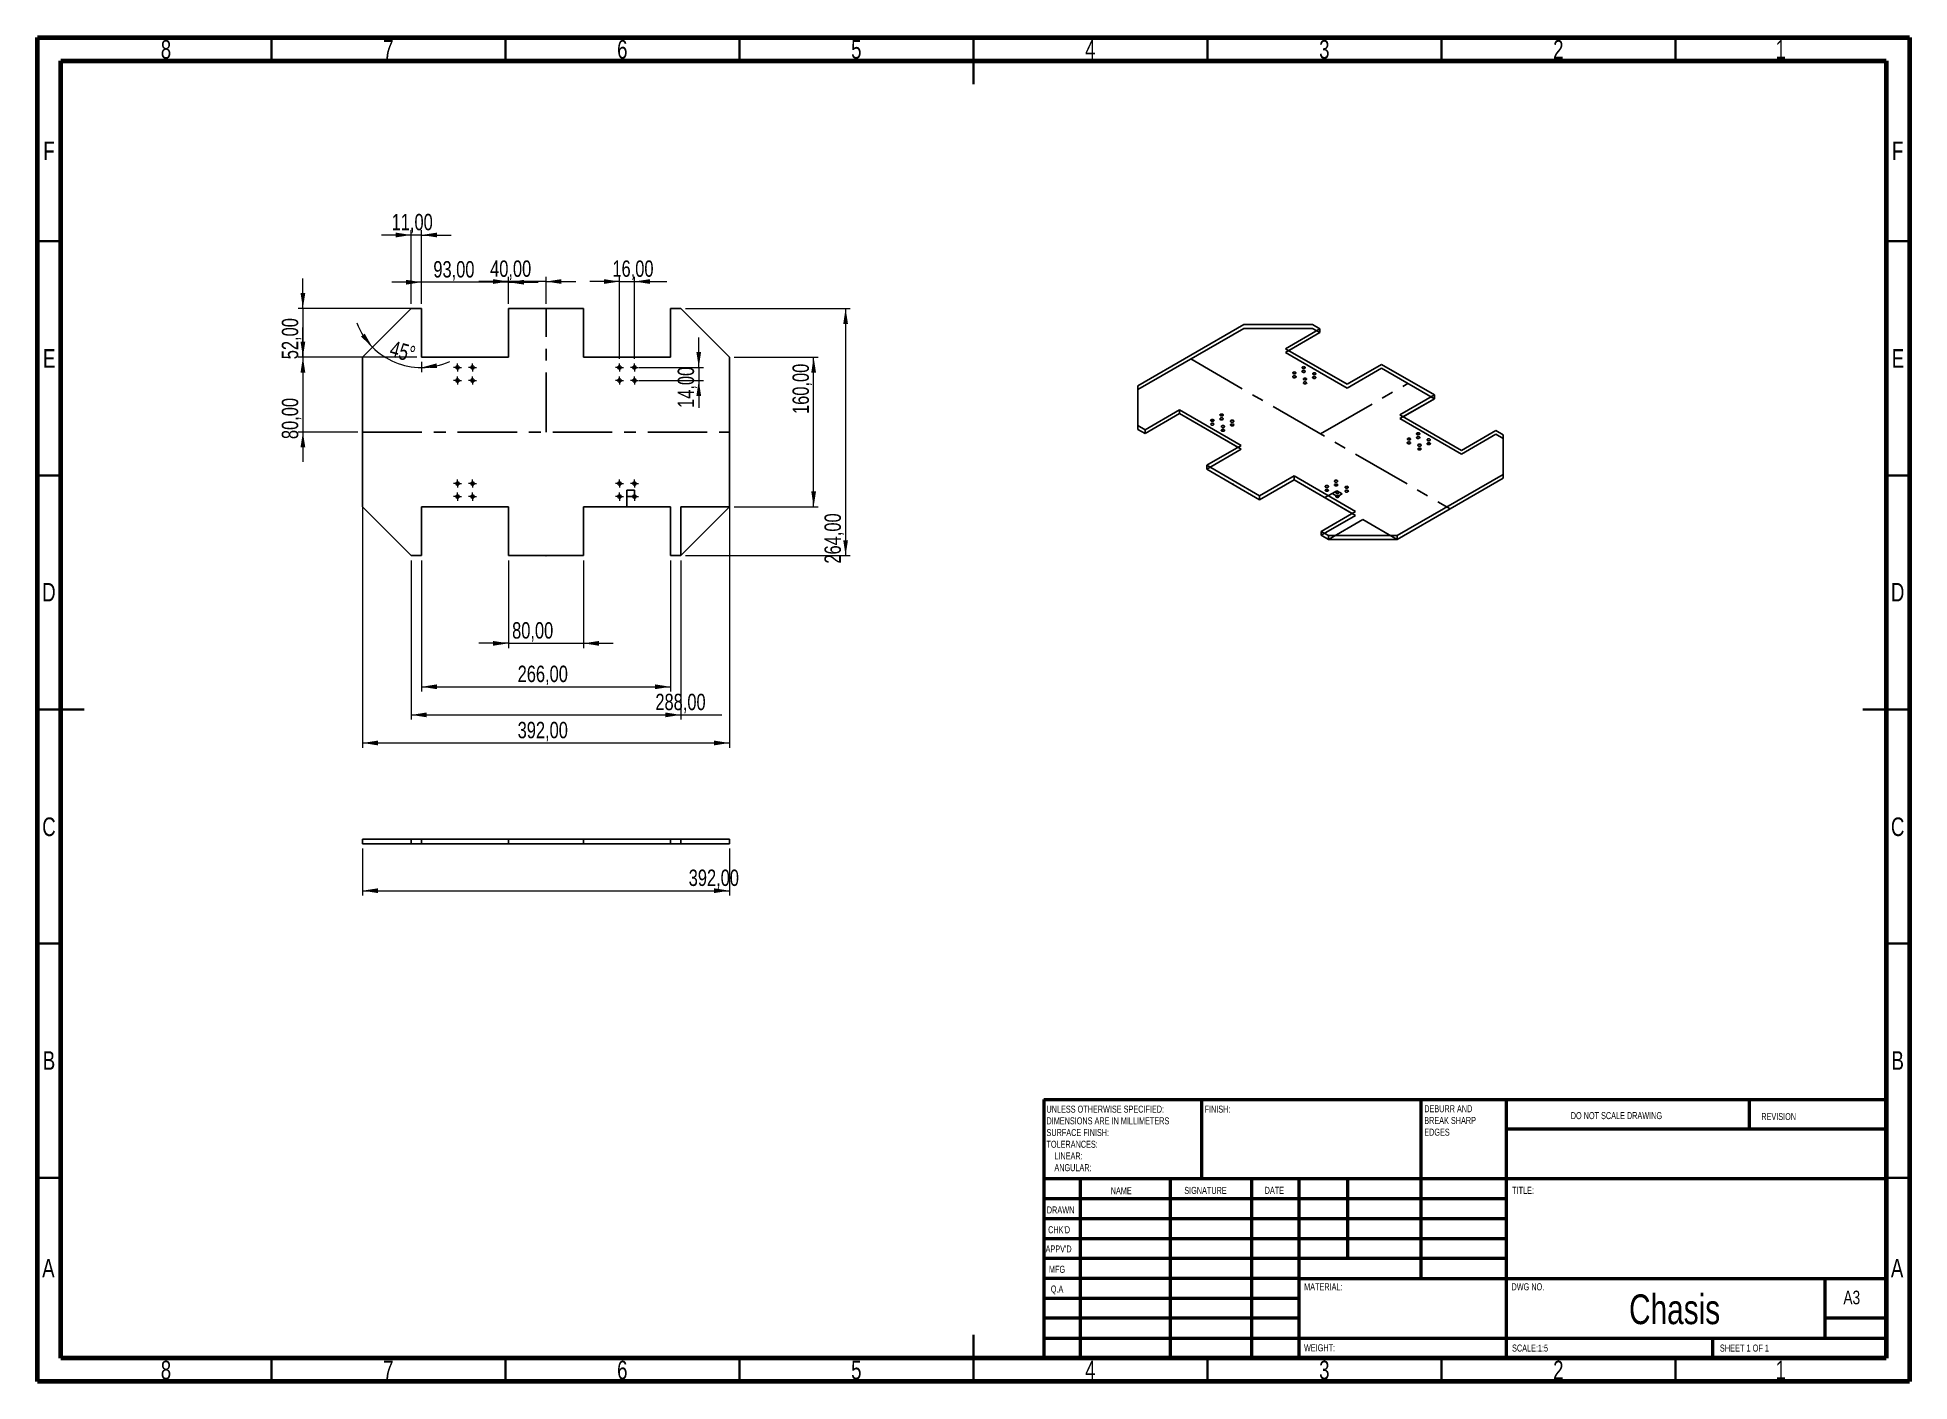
# Model space of a CAD drawing. Header units: millimetres. Extents: x 15 to 415, y 5 to 292.
import ezdxf

# ---------------------------------------------------------------- set-up
doc = ezdxf.new("R2010")
doc.units = ezdxf.units.MM
doc.header["$PDSIZE"] = -1
doc.linetypes.add('CENTERX2', pattern=[20.32, 12.7, -2.54, 2.54, -2.54])
doc.styles.add('SLDTEXTSTYLE0', font='TXT', dxfattribs={"width": 0.75})
doc.styles.add('SLDTEXTSTYLE1', font='TXT', dxfattribs={"width": 0.686449})
doc.styles.add('SLDTEXTSTYLE2', font='TXT', dxfattribs={"width": 0.6875})
doc.dimstyles.new('SLDDIMSTYLE0', dxfattribs={"dimtxt": 3.5, "dimasz": 3.302, "dimexe": 0, "dimexo": 0.0625, "dimgap": 0.875, "dimtad": 1, "dimlfac": 5, "dimrnd": 1e-09, "dimzin": 12, "dimdsep": 46, "dimtxsty": 'SLDTEXTSTYLE0', "dimsah": 1, "dimcen": 0.09, "dimadec": 0, "dimazin": 3, "dimtfac": 1, "dimtofl": 0, "dimtmove": 0, "dimatfit": 3, "dimfxl": 1, "dimfrac": 2, "dimtolj": 1, "dimtzin": 12, "dimarcsym": 0})
doc.dimstyles.new('SLDDIMSTYLE1', dxfattribs={"dimtxt": 3.5, "dimasz": 3.302, "dimexe": 0, "dimexo": 0.0625, "dimgap": 0.875, "dimtad": 1, "dimlfac": 5, "dimrnd": 1e-09, "dimzin": 12, "dimdsep": 46, "dimtxsty": 'SLDTEXTSTYLE0', "dimsah": 1, "dimcen": 0.09, "dimadec": 0, "dimazin": 3, "dimtfac": 1, "dimtmove": 0, "dimatfit": 0, "dimfxl": 1, "dimfrac": 2, "dimtolj": 1, "dimtzin": 12, "dimarcsym": 0})
doc.dimstyles.new('SLDDIMSTYLE2', dxfattribs={"dimtxt": 3.5, "dimasz": 3.302, "dimexe": 0, "dimexo": 0.0625, "dimgap": 0.875, "dimtad": 1, "dimdec": 4, "dimlfac": 5, "dimzin": 12, "dimdsep": 46, "dimtxsty": 'SLDTEXTSTYLE0', "dimsah": 1, "dimcen": 0.09, "dimazin": 3, "dimtfac": 1, "dimtofl": 0, "dimtmove": 0, "dimatfit": 3, "dimfxl": 1, "dimfrac": 2, "dimtolj": 1, "dimtzin": 12, "dimarcsym": 0})

msp = doc.modelspace()

# ---------------------------------------------------------------- texts
at = {"color": 7, "linetype": 'Continuous', "lineweight": 0}
for s, insert, char_height, attachment_point, style in [('8', (42.460037, 291.443905), 3.96875, 2, 'SLDTEXTSTYLE0'), ('7', (89.960037, 291.443905), 3.96875, 2, 'SLDTEXTSTYLE0'), ('6', (139.960037, 291.443905), 3.96875, 2, 'SLDTEXTSTYLE0'), ('5', (189.960037, 291.443905), 3.96875, 2, 'SLDTEXTSTYLE0'), ('4', (239.960037, 291.443905), 3.96875, 2, 'SLDTEXTSTYLE0'), ('3', (289.960037, 291.443905), 3.96875, 2, 'SLDTEXTSTYLE0'), ('2', (339.960037, 291.443905), 3.96875, 2, 'SLDTEXTSTYLE0'), ('1', (387.460037, 291.443905), 3.96875, 2, 'SLDTEXTSTYLE0'), ('F', (17.45774, 269.78056), 3.96875, 2, 'SLDTEXTSTYLE0'), ('F', (412.45774, 269.78056), 3.96875, 2, 'SLDTEXTSTYLE0'), ('E', (17.507809, 225.443905), 3.96875, 2, 'SLDTEXTSTYLE0'), ('E', (412.507809, 225.443905), 3.96875, 2, 'SLDTEXTSTYLE0'), ('D', (17.452687, 175.53056), 3.96875, 2, 'SLDTEXTSTYLE0'), ('D', (412.452687, 175.53056), 3.96875, 2, 'SLDTEXTSTYLE0'), ('C', (17.458659, 125.443905), 3.96875, 2, 'SLDTEXTSTYLE0'), ('C', (412.458659, 125.443905), 3.96875, 2, 'SLDTEXTSTYLE0'), ('B', (17.470602, 75.53056), 3.96875, 2, 'SLDTEXTSTYLE0'), ('B', (412.470602, 75.53056), 3.96875, 2, 'SLDTEXTSTYLE0'), ('FINISH:', (264.371292, 63.919272), 1.5, 1, 'SLDTEXTSTYLE0'), ('DO NOT SCALE DRAWING', (342.614641, 62.532994), 1.5, 1, 'SLDTEXTSTYLE0'), ('REVISION', (383.327582, 62.334909), 1.5, 1, 'SLDTEXTSTYLE0'), ('NAME', (244.322239, 46.501483), 1.5, 1, 'SLDTEXTSTYLE0'), ('SIGNATURE', (260.033588, 46.561756), 1.5, 1, 'SLDTEXTSTYLE0'), ('DATE', (277.214702, 46.576179), 1.5, 1, 'SLDTEXTSTYLE0'), ('TITLE:', (330.090161, 46.576179), 1.5, 1, 'SLDTEXTSTYLE0'), ('DRAWN', (230.643363, 42.384781), 1.5, 1, 'SLDTEXTSTYLE1'), ("CHK'D", (230.939222, 38.161853), 1.5, 1, 'SLDTEXTSTYLE0'), ("APPV'D", (230.401722, 34.065867), 1.5, 1, 'SLDTEXTSTYLE0'), ('A', (17.339688, 31.193905), 3.96875, 2, 'SLDTEXTSTYLE0'), ('MFG', (231.124011, 29.715784), 1.5, 1, 'SLDTEXTSTYLE0'), ('A', (412.339688, 31.193905), 3.96875, 2, 'SLDTEXTSTYLE0'), ('Q.A', (231.509037, 25.504662), 1.5, 1, 'SLDTEXTSTYLE0'), ('MATERIAL:', (285.645862, 25.986056), 1.5, 1, 'SLDTEXTSTYLE0'), ('DWG NO.', (329.953002, 25.986056), 1.5, 1, 'SLDTEXTSTYLE0'), ('A3', (400.871156, 24.406389), 2.9104167, 1, 'SLDTEXTSTYLE0'), ('Chasis', (364.797545, 23.606911), 6.35, 2, 'SLDTEXTSTYLE0'), ('WEIGHT:', (285.617811, 12.949312), 1.4986, 1, 'SLDTEXTSTYLE0'), ('SCALE:1:5', (330.073966, 12.900087), 1.5, 1, 'SLDTEXTSTYLE0'), ('SHEET 1 OF 1', (374.478294, 12.900087), 1.5, 1, 'SLDTEXTSTYLE2'), ('8', (42.460037, 9.443905), 3.96875, 2, 'SLDTEXTSTYLE0'), ('7', (89.960037, 9.443905), 3.96875, 2, 'SLDTEXTSTYLE0'), ('6', (139.960037, 9.443905), 3.96875, 2, 'SLDTEXTSTYLE0'), ('5', (189.960037, 9.443905), 3.96875, 2, 'SLDTEXTSTYLE0'), ('4', (239.960037, 9.443905), 3.96875, 2, 'SLDTEXTSTYLE0'), ('3', (289.960037, 9.443905), 3.96875, 2, 'SLDTEXTSTYLE0'), ('2', (339.960037, 9.443905), 3.96875, 2, 'SLDTEXTSTYLE0'), ('1', (387.460037, 9.443905), 3.96875, 2, 'SLDTEXTSTYLE0')]:
    msp.add_mtext(s, dxfattribs=dict(at, insert=insert, char_height=char_height, attachment_point=attachment_point, style=style))

# ---------------------------------------------------------------- blocks, each defined once
blk = doc.blocks.new('SW_NOTE_0')
at = {"color": 0, "linetype": 'Continuous', "lineweight": 0, "char_height": 1.5, "attachment_point": 1, "style": 'SLDTEXTSTYLE0'}
for s, insert in [('UNLESS OTHERWISE SPECIFIED:', (0, 1.93)), ('SURFACE FINISH:', (0, -3.07)), ('DIMENSIONS ARE IN MILLIMETERS', (0, -0.57)), ('TOLERANCES:', (0, -5.57)), ('ANGULAR:', (1.69, -10.57)), ('LINEAR:', (1.69, -8.07))]:
    blk.add_mtext(s, dxfattribs=dict(at, insert=insert))
blk = doc.blocks.new('SW_NOTE_1')
at = {"color": 0, "linetype": 'Continuous', "lineweight": 0, "char_height": 1.5, "attachment_point": 1, "style": 'SLDTEXTSTYLE0'}
for s, insert in [('DEBURR AND', (0, 1.93)), ('BREAK SHARP', (0, -0.57)), ('EDGES', (0, -3.07))]:
    blk.add_mtext(s, dxfattribs=dict(at, insert=insert))
blk = doc.blocks.new('_D')
at = {"color": 7, "linetype": 'Continuous', "lineweight": 18}
for p, q in [((84.46, 118.81), (84.46, 108.81)), ((162.86, 118.81), (162.86, 108.81)), ((84.46, 109.81), (162.86, 109.81))]:
    blk.add_line(p, q, dxfattribs=at)
for points in [[(84.46, 109.81), (87.76, 109.3), (87.76, 110.32)], [(162.86, 109.81), (159.56, 110.32), (159.56, 109.3)]]:
    blk.add_solid(points, dxfattribs=at)
at = {"color": 7, "linetype": 'Continuous', "lineweight": 18, "insert": (154.15, 114.32), "char_height": 3.5, "attachment_point": 1, "style": 'SLDTEXTSTYLE0'}
blk.add_mtext('392,00', dxfattribs=at)
blk = doc.blocks.new('_D_1')
at = {"color": 7, "linetype": 'Continuous', "lineweight": 18}
for p, q in [((84.46, 206.75), (84.46, 140.35)), ((162.86, 206.75), (162.86, 140.35)), ((84.46, 141.35), (162.86, 141.35))]:
    blk.add_line(p, q, dxfattribs=at)
for points in [[(84.46, 141.35), (87.76, 140.84), (87.76, 141.86)], [(162.86, 141.35), (159.56, 141.86), (159.56, 140.84)]]:
    blk.add_solid(points, dxfattribs=at)
at = {"color": 7, "linetype": 'Continuous', "lineweight": 18, "insert": (117.6, 145.86), "char_height": 3.5, "attachment_point": 1, "style": 'SLDTEXTSTYLE0'}
blk.add_mtext('392,00', dxfattribs=at)
blk = doc.blocks.new('_D_2')
at = {"color": 7, "linetype": 'Continuous', "lineweight": 18}
for p, q in [((94.86, 180.35), (94.86, 146.35)), ((152.46, 180.35), (152.46, 146.35)), ((94.86, 147.35), (152.46, 147.35)), ((152.46, 147.35), (161.25, 147.35))]:
    blk.add_line(p, q, dxfattribs=at)
for points in [[(94.86, 147.35), (98.16, 146.84), (98.16, 147.86)], [(152.46, 147.35), (149.16, 147.86), (149.16, 146.84)]]:
    blk.add_solid(points, dxfattribs=at)
at = {"color": 7, "linetype": 'Continuous', "lineweight": 18, "insert": (147.03, 151.86), "char_height": 3.5, "attachment_point": 1, "style": 'SLDTEXTSTYLE0'}
blk.add_mtext('288,00', dxfattribs=at)
blk = doc.blocks.new('_D_3')
at = {"color": 7, "linetype": 'Continuous', "lineweight": 18}
for p, q in [((97.06, 180.35), (97.06, 152.35)), ((150.26, 180.35), (150.26, 152.35)), ((97.06, 153.35), (150.26, 153.35))]:
    blk.add_line(p, q, dxfattribs=at)
for points in [[(97.06, 153.35), (100.36, 152.84), (100.36, 153.86)], [(150.26, 153.35), (146.96, 153.86), (146.96, 152.84)]]:
    blk.add_solid(points, dxfattribs=at)
at = {"color": 7, "linetype": 'Continuous', "lineweight": 18, "insert": (117.6, 157.86), "char_height": 3.5, "attachment_point": 1, "style": 'SLDTEXTSTYLE0'}
blk.add_mtext('266,00', dxfattribs=at)
blk = doc.blocks.new('_D_4')
at = {"color": 7, "linetype": 'Continuous', "lineweight": 18}
for p, q in [((115.66, 180.35), (115.66, 161.63)), ((131.66, 180.35), (131.66, 161.63)), ((115.66, 162.63), (109.31, 162.63)), ((115.66, 162.63), (131.66, 162.63)), ((131.66, 162.63), (138.01, 162.63))]:
    blk.add_line(p, q, dxfattribs=at)
for points in [[(115.66, 162.63), (112.36, 163.13), (112.36, 162.12)], [(131.66, 162.63), (134.96, 162.12), (134.96, 163.13)]]:
    blk.add_solid(points, dxfattribs=at)
at = {"color": 7, "linetype": 'Continuous', "lineweight": 18, "insert": (116.42, 167.14), "char_height": 3.5, "attachment_point": 1, "style": 'SLDTEXTSTYLE0'}
blk.add_mtext('80,00', dxfattribs=at)
blk = doc.blocks.new('_D_5')
at = {"color": 7, "linetype": 'Continuous', "lineweight": 18}
for p, q in [((115.66, 235.15), (115.66, 240.88)), ((123.66, 235.15), (123.66, 240.88)), ((115.66, 239.88), (109.31, 239.88)), ((123.66, 239.88), (115.66, 239.88)), ((123.66, 239.88), (130.01, 239.88))]:
    blk.add_line(p, q, dxfattribs=at)
for points in [[(115.66, 239.88), (112.36, 240.39), (112.36, 239.38)], [(123.66, 239.88), (126.96, 239.38), (126.96, 240.39)]]:
    blk.add_solid(points, dxfattribs=at)
at = {"color": 7, "linetype": 'Continuous', "lineweight": 18, "insert": (111.72, 244.39), "char_height": 3.5, "attachment_point": 1, "style": 'SLDTEXTSTYLE0'}
blk.add_mtext('40,00', dxfattribs=at)
blk = doc.blocks.new('_D_6')
at = {"color": 7, "linetype": 'Continuous', "lineweight": 18}
for p, q in [((97.06, 235.15), (97.06, 240.74)), ((115.66, 235.15), (115.66, 240.74)), ((97.06, 239.74), (90.71, 239.74)), ((115.66, 239.74), (97.06, 239.74)), ((115.66, 239.74), (122.01, 239.74))]:
    blk.add_line(p, q, dxfattribs=at)
for points in [[(97.06, 239.74), (93.76, 240.25), (93.76, 239.23)], [(115.66, 239.74), (118.96, 239.23), (118.96, 240.25)]]:
    blk.add_solid(points, dxfattribs=at)
at = {"color": 7, "linetype": 'Continuous', "lineweight": 18, "insert": (99.59, 244.25), "char_height": 3.5, "attachment_point": 1, "style": 'SLDTEXTSTYLE0'}
blk.add_mtext('93,00', dxfattribs=at)
blk = doc.blocks.new('_D_7')
at = {"color": 7, "linetype": 'Continuous', "lineweight": 18}
for p, q in [((94.86, 249.82), (88.51, 249.82)), ((94.86, 235.15), (94.86, 250.82)), ((97.06, 249.82), (94.86, 249.82)), ((97.06, 235.15), (97.06, 250.82)), ((97.06, 249.82), (103.41, 249.82))]:
    blk.add_line(p, q, dxfattribs=at)
for points in [[(94.86, 249.82), (91.56, 250.33), (91.56, 249.31)], [(97.06, 249.82), (100.36, 249.31), (100.36, 250.33)]]:
    blk.add_solid(points, dxfattribs=at)
at = {"color": 7, "linetype": 'Continuous', "lineweight": 18, "insert": (90.68, 254.33), "char_height": 3.5, "attachment_point": 1, "style": 'SLDTEXTSTYLE0'}
blk.add_mtext('11,00', dxfattribs=at)
blk = doc.blocks.new('_D_8')
at = {"color": 7, "linetype": 'Continuous', "lineweight": 18}
blk.add_line((97.06, 222.75), (97.06, 220.53), dxfattribs=at)
for start, end in [(200.9245, 225), (225, 270), (270, 294.0755)]:
    blk.add_arc((97.06, 236.35), 14.82, start, end, dxfattribs=at)
for points in [[(86.58, 225.87), (84.91, 228.77), (84.12, 228.13)], [(97.06, 221.53), (100.4, 221.39), (100.29, 222.4)]]:
    blk.add_solid(points, dxfattribs=at)
at = {"color": 7, "linetype": 'Continuous', "lineweight": 18, "insert": (90.94, 227.34), "char_height": 3.5, "attachment_point": 1, "rotation": 344.6423, "style": 'SLDTEXTSTYLE0'}
blk.add_mtext('45°', dxfattribs=at)
blk = doc.blocks.new('_D_9')
at = {"color": 7, "linetype": 'Continuous', "lineweight": 18}
for p, q in [((71.72, 234.15), (71.72, 240.5)), ((96.06, 234.15), (70.72, 234.15)), ((71.72, 234.15), (71.72, 223.75)), ((96.06, 223.75), (70.72, 223.75)), ((71.72, 223.75), (71.72, 217.4))]:
    blk.add_line(p, q, dxfattribs=at)
for points in [[(71.72, 234.15), (72.23, 237.45), (71.21, 237.45)], [(71.72, 223.75), (71.21, 220.45), (72.23, 220.45)]]:
    blk.add_solid(points, dxfattribs=at)
at = {"color": 7, "linetype": 'Continuous', "lineweight": 18, "insert": (67.21, 223.29), "char_height": 3.5, "attachment_point": 1, "rotation": 90, "style": 'SLDTEXTSTYLE0'}
blk.add_mtext('52,00', dxfattribs=at)
blk = doc.blocks.new('_D_10')
at = {"color": 7, "linetype": 'Continuous', "lineweight": 18}
for p, q in [((71.72, 223.75), (71.72, 230.1)), ((83.46, 223.75), (70.72, 223.75)), ((71.72, 223.75), (71.72, 207.75)), ((83.46, 207.75), (70.72, 207.75)), ((71.72, 207.75), (71.72, 201.4))]:
    blk.add_line(p, q, dxfattribs=at)
for points in [[(71.72, 223.75), (72.23, 227.05), (71.21, 227.05)], [(71.72, 207.75), (71.21, 204.45), (72.23, 204.45)]]:
    blk.add_solid(points, dxfattribs=at)
at = {"color": 7, "linetype": 'Continuous', "lineweight": 18, "insert": (67.21, 206.24), "char_height": 3.5, "attachment_point": 1, "rotation": 90, "style": 'SLDTEXTSTYLE0'}
blk.add_mtext('80,00', dxfattribs=at)
blk = doc.blocks.new('_D_11')
at = {"color": 7, "linetype": 'Continuous', "lineweight": 18}
for p, q in [((153.46, 234.15), (188.67, 234.15)), ((187.67, 234.15), (187.67, 181.35)), ((153.46, 181.35), (188.67, 181.35))]:
    blk.add_line(p, q, dxfattribs=at)
for points in [[(187.67, 234.15), (187.17, 230.85), (188.18, 230.85)], [(187.67, 181.35), (188.18, 184.65), (187.17, 184.65)]]:
    blk.add_solid(points, dxfattribs=at)
at = {"color": 7, "linetype": 'Continuous', "lineweight": 18, "insert": (183.16, 179.65), "char_height": 3.5, "attachment_point": 1, "rotation": 90, "style": 'SLDTEXTSTYLE0'}
blk.add_mtext('264,00', dxfattribs=at)
blk = doc.blocks.new('_D_12')
at = {"color": 7, "linetype": 'Continuous', "lineweight": 18}
for p, q in [((163.86, 223.75), (181.84, 223.75)), ((180.84, 191.75), (180.84, 223.75)), ((163.86, 191.75), (181.84, 191.75))]:
    blk.add_line(p, q, dxfattribs=at)
for points in [[(180.84, 223.75), (180.34, 220.45), (181.35, 220.45)], [(180.84, 191.75), (181.35, 195.05), (180.34, 195.05)]]:
    blk.add_solid(points, dxfattribs=at)
at = {"color": 7, "linetype": 'Continuous', "lineweight": 18, "insert": (176.33, 211.6), "char_height": 3.5, "attachment_point": 1, "rotation": 90, "style": 'SLDTEXTSTYLE0'}
blk.add_mtext('160,00', dxfattribs=at)
blk = doc.blocks.new('_D_13')
at = {"color": 7, "linetype": 'Continuous', "lineweight": 18}
for p, q in [((139.36, 223.41), (139.36, 240.88)), ((142.56, 223.41), (142.56, 240.88)), ((139.36, 239.88), (133.01, 239.88)), ((139.36, 239.88), (142.56, 239.88)), ((142.56, 239.88), (149.49, 239.88))]:
    blk.add_line(p, q, dxfattribs=at)
for points in [[(139.36, 239.88), (136.06, 240.39), (136.06, 239.38)], [(142.56, 239.88), (145.86, 239.38), (145.86, 240.39)]]:
    blk.add_solid(points, dxfattribs=at)
at = {"color": 7, "linetype": 'Continuous', "lineweight": 18, "insert": (137.85, 244.39), "char_height": 3.5, "attachment_point": 1, "style": 'SLDTEXTSTYLE0'}
blk.add_mtext('16,00', dxfattribs=at)
blk = doc.blocks.new('_D_14')
at = {"color": 7, "linetype": 'Continuous', "lineweight": 18}
for p, q in [((156.3, 221.55), (156.3, 227.9)), ((143.56, 221.55), (157.3, 221.55)), ((156.3, 221.55), (156.3, 218.75)), ((143.56, 218.75), (157.3, 218.75)), ((156.3, 218.75), (156.3, 212.89))]:
    blk.add_line(p, q, dxfattribs=at)
for points in [[(156.3, 221.55), (156.8, 224.85), (155.79, 224.85)], [(156.3, 218.75), (155.79, 215.45), (156.8, 215.45)]]:
    blk.add_solid(points, dxfattribs=at)
at = {"color": 7, "linetype": 'Continuous', "lineweight": 18, "insert": (151.79, 212.89), "char_height": 3.5, "attachment_point": 1, "rotation": 90, "style": 'SLDTEXTSTYLE0'}
blk.add_mtext('14,00', dxfattribs=at)
blk = doc.blocks.new('SW_CENTERMARKSYMBOL_0')
at = {"color": 0, "linetype": 'Continuous', "lineweight": 0}
for p, q in [((-0.5, 0), (-0.86, 0)), ((0, 0), (-0.5, 0)), ((0, 0.5), (0, 0.86)), ((0, 0), (0, 0.5)), ((0, 0), (0, -0.5)), ((0, 0), (0.5, 0)), ((0.5, 0), (0.86, 0)), ((0, -0.5), (0, -0.86))]:
    blk.add_line(p, q, dxfattribs=at)
blk = doc.blocks.new('SW_CENTERMARKSYMBOL_1')
at = {"color": 0, "linetype": 'Continuous', "lineweight": 0}
for p, q in [((-0.5, 0), (-0.86, 0)), ((0, 0), (-0.5, 0)), ((0, 0.5), (0, 0.86)), ((0, 0), (0, 0.5)), ((0, 0), (0, -0.5)), ((0, 0), (0.5, 0)), ((0.5, 0), (0.86, 0)), ((0, -0.5), (0, -0.86))]:
    blk.add_line(p, q, dxfattribs=at)
blk = doc.blocks.new('SW_CENTERMARKSYMBOL_2')
at = {"color": 0, "linetype": 'Continuous', "lineweight": 0}
for p, q in [((-0.5, 0), (-0.86, 0)), ((0, 0), (-0.5, 0)), ((0, 0.5), (0, 0.86)), ((0, 0), (0, 0.5)), ((0, 0), (0, -0.5)), ((0, 0), (0.5, 0)), ((0.5, 0), (0.86, 0)), ((0, -0.5), (0, -0.86))]:
    blk.add_line(p, q, dxfattribs=at)
blk = doc.blocks.new('SW_CENTERMARKSYMBOL_3')
at = {"color": 0, "linetype": 'Continuous', "lineweight": 0}
for p, q in [((-0.5, 0), (-0.86, 0)), ((0, 0), (-0.5, 0)), ((0, 0.5), (0, 0.86)), ((0, 0), (0, 0.5)), ((0, 0), (0, -0.5)), ((0, 0), (0.5, 0)), ((0.5, 0), (0.86, 0)), ((0, -0.5), (0, -0.86))]:
    blk.add_line(p, q, dxfattribs=at)
blk = doc.blocks.new('SW_CENTERMARKSYMBOL_4')
at = {"color": 0, "linetype": 'Continuous', "lineweight": 0}
for p, q in [((-0.5, 0), (-0.86, 0)), ((0, 0), (-0.5, 0)), ((0, 0.5), (0, 0.86)), ((0, 0), (0, 0.5)), ((0, 0), (0, -0.5)), ((0, 0), (0.5, 0)), ((0.5, 0), (0.86, 0)), ((0, -0.5), (0, -0.86))]:
    blk.add_line(p, q, dxfattribs=at)
blk = doc.blocks.new('SW_CENTERMARKSYMBOL_5')
at = {"color": 0, "linetype": 'Continuous', "lineweight": 0}
for p, q in [((-0.5, 0), (-0.86, 0)), ((0, 0), (-0.5, 0)), ((0, 0.5), (0, 0.86)), ((0, 0), (0, 0.5)), ((0, 0), (0, -0.5)), ((0, 0), (0.5, 0)), ((0.5, 0), (0.86, 0)), ((0, -0.5), (0, -0.86))]:
    blk.add_line(p, q, dxfattribs=at)
blk = doc.blocks.new('SW_CENTERMARKSYMBOL_6')
at = {"color": 0, "linetype": 'Continuous', "lineweight": 0}
for p, q in [((-0.5, 0), (-0.86, 0)), ((0, 0), (-0.5, 0)), ((0, 0.5), (0, 0.86)), ((0, 0), (0, 0.5)), ((0, 0), (0, -0.5)), ((0, 0), (0.5, 0)), ((0.5, 0), (0.86, 0)), ((0, -0.5), (0, -0.86))]:
    blk.add_line(p, q, dxfattribs=at)
blk = doc.blocks.new('SW_CENTERMARKSYMBOL_7')
at = {"color": 0, "linetype": 'Continuous', "lineweight": 0}
for p, q in [((-0.5, 0), (-0.86, 0)), ((0, 0), (-0.5, 0)), ((0, 0.5), (0, 0.86)), ((0, 0), (0, 0.5)), ((0, 0), (0, -0.5)), ((0, 0), (0.5, 0)), ((0.5, 0), (0.86, 0)), ((0, -0.5), (0, -0.86))]:
    blk.add_line(p, q, dxfattribs=at)
blk = doc.blocks.new('SW_CENTERMARKSYMBOL_8')
at = {"color": 0, "linetype": 'Continuous', "lineweight": 0}
for p, q in [((-0.5, 0), (-0.86, 0)), ((0, 0), (-0.5, 0)), ((0, 0.5), (0, 0.86)), ((0, 0), (0, 0.5)), ((0, 0), (0, -0.5)), ((0, 0), (0.5, 0)), ((0.5, 0), (0.86, 0)), ((0, -0.5), (0, -0.86))]:
    blk.add_line(p, q, dxfattribs=at)
blk = doc.blocks.new('SW_CENTERMARKSYMBOL_9')
at = {"color": 0, "linetype": 'Continuous', "lineweight": 0}
for p, q in [((-0.5, 0), (-0.86, 0)), ((0, 0), (-0.5, 0)), ((0, 0.5), (0, 0.86)), ((0, 0), (0, 0.5)), ((0, 0), (0, -0.5)), ((0, 0), (0.5, 0)), ((0.5, 0), (0.86, 0)), ((0, -0.5), (0, -0.86))]:
    blk.add_line(p, q, dxfattribs=at)
blk = doc.blocks.new('SW_CENTERMARKSYMBOL_10')
at = {"color": 0, "linetype": 'Continuous', "lineweight": 0}
for p, q in [((-0.5, 0), (-0.86, 0)), ((0, 0), (-0.5, 0)), ((0, 0.5), (0, 0.86)), ((0, 0), (0, 0.5)), ((0, 0), (0, -0.5)), ((0, 0), (0.5, 0)), ((0.5, 0), (0.86, 0)), ((0, -0.5), (0, -0.86))]:
    blk.add_line(p, q, dxfattribs=at)
blk = doc.blocks.new('SW_CENTERMARKSYMBOL_11')
at = {"color": 0, "linetype": 'Continuous', "lineweight": 0}
for p, q in [((-0.5, 0), (-0.86, 0)), ((0, 0), (-0.5, 0)), ((0, 0.5), (0, 0.86)), ((0, 0), (0, 0.5)), ((0, 0), (0, -0.5)), ((0, 0), (0.5, 0)), ((0.5, 0), (0.86, 0)), ((0, -0.5), (0, -0.86))]:
    blk.add_line(p, q, dxfattribs=at)
blk = doc.blocks.new('SW_CENTERMARKSYMBOL_12')
at = {"color": 0, "linetype": 'Continuous', "lineweight": 0}
for p, q in [((-0.5, 0), (-0.86, 0)), ((0, 0), (-0.5, 0)), ((0, 0.5), (0, 0.86)), ((0, 0), (0, 0.5)), ((0, 0), (0, -0.5)), ((0, 0), (0.5, 0)), ((0.5, 0), (0.86, 0)), ((0, -0.5), (0, -0.86))]:
    blk.add_line(p, q, dxfattribs=at)
blk = doc.blocks.new('SW_CENTERMARKSYMBOL_13')
at = {"color": 0, "linetype": 'Continuous', "lineweight": 0}
for p, q in [((-0.5, 0), (-0.86, 0)), ((0, 0), (-0.5, 0)), ((0, 0.5), (0, 0.86)), ((0, 0), (0, 0.5)), ((0, 0), (0, -0.5)), ((0, 0), (0.5, 0)), ((0.5, 0), (0.86, 0)), ((0, -0.5), (0, -0.86))]:
    blk.add_line(p, q, dxfattribs=at)
blk = doc.blocks.new('SW_CENTERMARKSYMBOL_14')
at = {"color": 0, "linetype": 'Continuous', "lineweight": 0}
for p, q in [((-0.5, 0), (-0.86, 0)), ((0, 0), (-0.5, 0)), ((0, 0.5), (0, 0.86)), ((0, 0), (0, 0.5)), ((0, 0), (0, -0.5)), ((0, 0), (0.5, 0)), ((0.5, 0), (0.86, 0)), ((0, -0.5), (0, -0.86))]:
    blk.add_line(p, q, dxfattribs=at)
blk = doc.blocks.new('SW_CENTERMARKSYMBOL_15')
at = {"color": 0, "linetype": 'Continuous', "lineweight": 0}
for p, q in [((-0.5, 0), (-0.86, 0)), ((0, 0), (-0.5, 0)), ((0, 0.5), (0, 0.86)), ((0, 0), (0, 0.5)), ((0, 0), (0, -0.5)), ((0, 0), (0.5, 0)), ((0.5, 0), (0.86, 0)), ((0, -0.5), (0, -0.86))]:
    blk.add_line(p, q, dxfattribs=at)

# ---------------------------------------------------------------- dimensions: what is measured, and where the dimension line sits
at = {"color": 7, "linetype": 'Continuous', "lineweight": 18}
for base, p1, p2, dimstyle, picture, middle in [((94.86253, 249.817839), (97.06253, 234.151181), (94.86253, 234.151181), 'SLDDIMSTYLE1', '_D_7', (96.497461, 249.817839)), ((97.06253, 239.737085), (115.66253, 234.151181), (97.06253, 234.151181), 'SLDDIMSTYLE1', '_D_6', (105.409433, 239.737085)), ((115.66253, 239.883182), (123.66253, 234.151181), (115.66253, 234.151181), 'SLDDIMSTYLE1', '_D_5', (117.535557, 239.883182)), ((142.56253, 239.883182), (139.36253, 222.411181), (142.56253, 222.411181), 'SLDDIMSTYLE1', '_D_13', (143.668893, 239.883182)), ((162.86253, 141.351181), (84.46253, 207.751181), (162.86253, 207.751181), 'SLDDIMSTYLE0', '_D_1', (124.716585, 141.351181)), ((152.46253, 147.351181), (94.86253, 181.351181), (152.46253, 181.351181), 'SLDDIMSTYLE0', '_D_2', (154.140589, 147.351181)), ((150.26253, 153.351181), (97.06253, 181.351181), (150.26253, 181.351181), 'SLDDIMSTYLE0', '_D_3', (124.716585, 153.351181)), ((131.66253, 162.62631), (115.66253, 181.351181), (131.66253, 181.351181), 'SLDDIMSTYLE1', '_D_4', (122.239253, 162.62631)), ((162.86253, 109.812362), (84.46253, 119.812362), (162.86253, 119.812362), 'SLDDIMSTYLE0', '_D', (161.260699, 109.812362))]:
    dim = msp.add_linear_dim(base=base, p1=p1, p2=p2, dimstyle=dimstyle, dxfattribs=at)
    dim.commit()
    dim.dimension.update_dxf_attribs({"geometry": picture, "text_midpoint": middle, "dimtype": 160})
for base, p1, p2, dimstyle, picture, middle in [((71.721384, 223.751181), (97.06253, 234.151181), (97.06253, 223.751181), 'SLDDIMSTYLE1', '_D_9', (71.721384, 229.113718)), ((187.673264, 181.351181), (152.46253, 234.151181), (152.46253, 181.351181), 'SLDDIMSTYLE0', '_D_11', (187.673264, 186.762899)), ((71.721384, 207.751181), (84.46253, 223.751181), (84.46253, 207.751181), 'SLDDIMSTYLE1', '_D_10', (71.721384, 212.053902)), ((156.296968, 218.751181), (142.56253, 221.551181), (142.56253, 218.751181), 'SLDDIMSTYLE1', '_D_14', (156.296968, 218.709254)), ((180.843354, 223.751181), (162.86253, 191.751181), (162.86253, 223.751181), 'SLDDIMSTYLE0', '_D_12', (180.843354, 218.709254))]:
    dim = msp.add_linear_dim(base=base, p1=p1, p2=p2, angle=90, dimstyle=dimstyle, dxfattribs=at)
    dim.commit()
    dim.dimension.update_dxf_attribs({"geometry": picture, "text_midpoint": middle, "dimtype": 160})
dim = msp.add_angular_dim_2l(base=(91.390706, 222.658186), line1=((97.06253, 234.151181), (97.06253, 223.751181)), line2=((84.46253, 223.751181), (94.86253, 234.151181)), dimstyle='SLDDIMSTYLE2', dxfattribs=at)
dim.commit()
dim.dimension.update_dxf_attribs({"geometry": '_D_8', "text_midpoint": (93.13721, 222.05924), "dimtype": 162})

# ---------------------------------------------------------------- linework, layer by layer
at = {"color": 7, "linetype": 'Continuous', "lineweight": 70}
for p, q in [((15, 5), (15, 292)), ((15, 292), (415, 292)), ((415, 292), (415, 5)), ((20, 10), (20, 287)), ((20, 287), (410, 287)), ((410, 287), (410, 10)), ((410, 10), (20, 10)), ((415, 5), (15, 5))]:
    msp.add_line(p, q, dxfattribs=at)
at = {"color": 7, "linetype": 'Continuous', "lineweight": 35}
for p, q in [((65, 287), (65, 292)), ((115, 287), (115, 292)), ((165, 287), (165, 292)), ((215, 292), (215, 282)), ((215, 287), (215, 292)), ((265, 287), (265, 292)), ((315, 287), (315, 292)), ((365, 287), (365, 292)), ((20, 248.5), (15, 248.5)), ((410, 248.5), (415, 248.5)), ((20, 198.5), (15, 198.5)), ((410, 198.5), (415, 198.5)), ((15, 148.5), (25, 148.5)), ((20, 148.5), (15, 148.5)), ((415, 148.5), (405, 148.5)), ((410, 148.5), (415, 148.5)), ((20, 98.5), (15, 98.5)), ((410, 98.5), (415, 98.5)), ((20, 48.5), (15, 48.5)), ((410, 48.5), (415, 48.5)), ((215, 5), (215, 15)), ((65, 10), (65, 5)), ((115, 10), (115, 5)), ((165, 10), (165, 5)), ((215, 10), (215, 5)), ((265, 10), (265, 5)), ((315, 10), (315, 5)), ((365, 10), (365, 5))]:
    msp.add_line(p, q, dxfattribs=at)
at = {"color": 7, "linetype": 'Continuous'}
for p, q in [((84.46253, 223.751181), (94.86253, 234.151181)), ((94.86253, 234.151181), (97.06253, 234.151181)), ((97.06253, 234.151181), (97.06253, 223.751181)), ((131.66253, 234.151181), (115.66253, 234.151181)), ((115.66253, 223.751181), (115.66253, 234.151181)), ((131.66253, 223.751181), (131.66253, 234.151181)), ((152.46253, 234.151181), (150.26253, 234.151181)), ((150.26253, 234.151181), (150.26253, 223.751181)), ((162.86253, 223.751181), (152.46253, 234.151181)), ((250.118971, 216.813245), (272.746388, 229.875775)), ((272.746388, 229.875775), (287.454209, 229.875775)), ((289.009844, 228.977726), (281.655933, 224.732404)), ((287.454209, 229.875775), (289.009844, 228.977726)), ((281.655933, 224.732404), (294.808119, 217.139808)), ((84.46253, 191.751181), (84.46253, 223.751181)), ((97.06253, 223.751181), (115.66253, 223.751181)), ((150.26253, 223.751181), (131.66253, 223.751181)), ((162.86253, 191.751181), (162.86253, 223.751181)), ((294.808119, 217.139808), (302.16203, 221.38513)), ((313.475738, 214.853865), (302.16203, 221.38513)), ((250.118971, 216.813245), (250.118971, 208.322601)), ((306.121828, 210.608543), (313.475738, 214.853865)), ((250.118971, 208.322601), (251.674606, 207.424552)), ((251.674606, 207.424552), (259.028516, 211.669874)), ((259.028516, 211.669874), (272.180702, 204.077278)), ((319.274014, 203.015948), (306.121828, 210.608543)), ((272.180702, 204.077278), (264.826792, 199.831956)), ((326.627924, 207.26127), (319.274014, 203.015948)), ((328.183559, 206.363221), (326.627924, 207.26127)), ((328.183559, 197.872577), (328.183559, 206.363221)), ((276.1405, 193.300691), (264.826792, 199.831956)), ((283.494411, 197.546013), (276.1405, 193.300691)), ((296.646597, 189.953418), (283.494411, 197.546013)), ((305.556142, 184.810047), (328.183559, 197.872577)), ((84.46253, 191.751181), (94.86253, 181.351181)), ((97.06253, 181.351181), (97.06253, 191.751181)), ((97.06253, 191.751181), (115.66253, 191.751181)), ((115.66253, 191.751181), (115.66253, 181.351181)), ((131.66253, 191.751181), (131.66253, 181.351181)), ((150.26253, 191.751181), (131.66253, 191.751181)), ((150.26253, 181.351181), (150.26253, 191.751181)), ((162.86253, 191.751181), (152.46253, 181.351181)), ((289.292686, 185.708096), (296.646597, 189.953418)), ((290.848321, 184.810047), (289.292686, 185.708096)), ((305.556142, 184.810047), (290.848321, 184.810047)), ((94.86253, 181.351181), (97.06253, 181.351181)), ((131.66253, 181.351181), (115.66253, 181.351181)), ((152.46253, 181.351181), (150.26253, 181.351181))]:
    msp.add_line(p, q, dxfattribs=at)
at = {"color": 7, "linetype": 'Continuous', "lineweight": 25}
for p, q in [((94.86253, 234.151181), (84.46253, 223.751181)), ((97.06253, 234.151181), (94.86253, 234.151181)), ((97.06253, 223.751181), (97.06253, 234.151181)), ((115.66253, 234.151181), (115.66253, 223.751181)), ((131.66253, 234.151181), (115.66253, 234.151181)), ((131.66253, 223.751181), (131.66253, 234.151181)), ((150.26253, 234.151181), (150.26253, 223.751181)), ((152.46253, 234.151181), (150.26253, 234.151181)), ((162.86253, 223.751181), (152.46253, 234.151181)), ((272.746388, 230.692315), (250.118971, 217.629786)), ((287.454209, 230.692315), (272.746388, 230.692315)), ((281.655933, 225.548944), (289.009844, 229.794267)), ((282.363155, 225.140674), (289.009844, 228.977726)), ((289.009844, 229.794267), (287.454209, 230.692315)), ((289.009844, 229.794267), (289.009844, 228.977726)), ((294.808119, 217.956349), (281.655933, 225.548944)), ((84.46253, 223.751181), (84.46253, 191.751181)), ((115.66253, 223.751181), (97.06253, 223.751181)), ((150.26253, 223.751181), (131.66253, 223.751181)), ((162.86253, 191.751181), (162.86253, 223.751181)), ((302.16203, 222.201671), (294.808119, 217.956349)), ((313.475738, 215.670406), (302.16203, 222.201671)), ((250.118971, 217.629786), (250.118971, 209.139141)), ((251.674606, 208.241092), (259.028516, 212.486415)), ((259.028516, 212.486415), (272.180702, 204.893819)), ((259.028516, 212.486415), (259.028516, 211.669874)), ((306.121828, 211.425084), (313.475738, 215.670406)), ((306.82905, 211.016814), (313.475738, 214.853865)), ((313.475738, 215.670406), (313.475738, 214.853865)), ((250.118971, 209.139141), (251.674606, 208.241092)), ((250.118971, 209.139141), (250.118971, 208.322601)), ((250.118971, 208.322601), (251.674606, 207.424552)), ((251.674606, 207.424552), (259.028516, 211.669874)), ((251.674606, 208.241092), (251.674606, 207.424552)), ((259.028516, 211.669874), (271.473481, 204.485549)), ((319.274014, 203.832489), (306.121828, 211.425084)), ((326.627924, 208.077811), (319.274014, 203.832489)), ((328.183559, 207.179762), (326.627924, 208.077811)), ((272.180702, 204.893819), (264.826792, 200.648497)), ((328.183559, 198.689117), (328.183559, 207.179762)), ((264.826792, 200.648497), (276.1405, 194.117232)), ((264.826792, 200.648497), (264.826792, 199.831956)), ((264.826792, 199.831956), (276.1405, 193.300691)), ((276.1405, 194.117232), (283.494411, 198.362554)), ((276.1405, 193.300691), (283.494411, 197.546013)), ((283.494411, 198.362554), (296.646597, 190.769959)), ((283.494411, 198.362554), (283.494411, 197.546013)), ((283.494411, 197.546013), (295.939375, 190.361688)), ((305.556142, 185.626588), (328.183559, 198.689117)), ((305.556142, 184.810047), (328.183559, 197.872577)), ((328.183559, 198.689117), (328.183559, 197.872577)), ((276.1405, 194.117232), (276.1405, 193.300691)), ((84.46253, 191.751181), (94.86253, 181.351181)), ((97.06253, 191.751181), (115.66253, 191.751181)), ((97.06253, 181.351181), (97.06253, 191.751181)), ((115.66253, 191.751181), (115.66253, 181.351181)), ((131.66253, 191.751181), (150.26253, 191.751181)), ((131.66253, 181.351181), (131.66253, 191.751181)), ((150.26253, 191.751181), (150.26253, 181.351181)), ((152.46253, 181.351181), (162.86253, 191.751181)), ((296.646597, 190.769959), (289.292686, 186.524637)), ((289.292686, 186.524637), (290.848321, 185.626588)), ((289.292686, 186.524637), (289.292686, 185.708096)), ((289.292686, 185.708096), (290.848321, 184.810047)), ((290.848321, 185.626588), (305.556142, 185.626588)), ((290.848321, 185.626588), (290.848321, 184.810047)), ((290.848321, 184.810047), (305.556142, 184.810047)), ((305.556142, 185.626588), (305.556142, 184.810047)), ((94.86253, 181.351181), (97.06253, 181.351181)), ((115.66253, 181.351181), (131.66253, 181.351181)), ((150.26253, 181.351181), (152.46253, 181.351181)), ((84.46253, 120.812362), (84.46253, 119.812362)), ((84.46253, 120.812362), (94.86253, 120.812362)), ((94.86253, 120.812362), (94.86253, 119.812362)), ((94.86253, 120.812362), (97.06253, 120.812362)), ((97.06253, 120.812362), (97.06253, 119.812362)), ((97.06253, 120.812362), (115.66253, 120.812362)), ((115.66253, 120.812362), (115.66253, 119.812362)), ((115.66253, 120.812362), (131.66253, 120.812362)), ((131.66253, 120.812362), (131.66253, 119.812362)), ((131.66253, 120.812362), (150.26253, 120.812362)), ((150.26253, 120.812362), (150.26253, 119.812362)), ((150.26253, 120.812362), (152.46253, 120.812362)), ((152.46253, 120.812362), (152.46253, 119.812362)), ((152.46253, 120.812362), (162.86253, 120.812362)), ((162.86253, 120.812362), (162.86253, 119.812362)), ((84.46253, 119.812362), (94.86253, 119.812362)), ((94.86253, 119.812362), (97.06253, 119.812362)), ((97.06253, 119.812362), (115.66253, 119.812362)), ((115.66253, 119.812362), (131.66253, 119.812362)), ((131.66253, 119.812362), (150.26253, 119.812362)), ((150.26253, 119.812362), (152.46253, 119.812362)), ((152.46253, 119.812362), (162.86253, 119.812362))]:
    msp.add_line(p, q, dxfattribs=at)
at = {"color": 7, "linetype": 'CENTERX2'}
for p, q in [((123.66253, 207.751181), (123.66253, 234.151181)), ((261.432679, 223.34451), (316.869851, 191.341312)), ((289.151265, 207.342911), (307.818884, 218.119498)), ((84.46253, 207.751181), (162.86253, 207.751181)), ((142.56253, 195.351181), (140.96253, 195.351181)), ((140.96253, 195.351181), (140.96253, 193.951181)), ((140.96253, 191.751181), (140.96253, 193.951181)), ((140.96253, 193.951181), (142.56253, 193.951181)), ((142.56253, 193.951181), (142.56253, 195.351181)), ((290.070504, 193.749716), (291.626139, 194.647765)), ((292.616088, 195.21925), (291.626139, 194.647765)), ((291.626139, 194.647765), (292.75751, 193.994638)), ((293.747459, 194.566124), (292.616088, 195.21925)), ((292.75751, 193.994638), (293.747459, 194.566124)), ((152.46253, 181.351181), (152.46253, 191.751181)), ((152.46253, 191.751181), (162.86253, 191.751181)), ((290.848321, 184.810047), (298.202232, 189.055369)), ((298.202232, 189.055369), (305.556142, 184.810047))]:
    msp.add_line(p, q, dxfattribs=at)
at = {"color": 7, "linetype": 'Continuous', "lineweight": 50}
for p, q in [((230, 65.25), (410, 65.25)), ((230, 65.25), (230, 10)), ((263.8, 48.25), (263.8, 65.25)), ((310.6, 65.25), (310.6, 27)), ((328.8, 65.25), (328.8, 10)), ((380.8, 58.875), (380.8, 65.25)), ((410, 58.875), (328.8, 58.875)), ((410, 48.25), (230, 48.25)), ((237.8, 48.25), (237.8, 10)), ((256.990952, 48.25), (256.990952, 10)), ((274.398926, 48.25), (274.398926, 10)), ((284.6, 10), (284.6, 48.25)), ((295, 31.25), (295, 48.25)), ((328.8, 44), (230, 44)), ((328.8, 39.75), (230, 39.75)), ((328.8, 35.5), (230, 35.5)), ((328.8, 31.25), (230, 31.25)), ((284.6, 27), (230, 27)), ((284.6, 27), (410, 27)), ((397, 14.25), (397, 27)), ((284.6, 22.749928), (230, 22.749928)), ((284.6, 18.5), (230, 18.5)), ((410, 18.5), (397, 18.5)), ((230, 14.25), (410, 14.25)), ((373, 10), (373, 14.25))]:
    msp.add_line(p, q, dxfattribs=at)
at = {"color": 7, "linetype": 'Continuous', "lineweight": 25, "flags": 128}
for points in [[(283.81968, 220.511706), (283.702888, 220.556757), (283.565121, 220.572576), (283.427355, 220.556757), (283.310563, 220.511706), (283.232525, 220.444283), (283.205121, 220.364753), (283.232525, 220.285222), (283.310563, 220.217799), (283.427355, 220.172749), (283.565121, 220.156929), (283.702888, 220.172749), (283.81968, 220.217799), (283.897718, 220.285222), (283.925121, 220.364753), (283.897718, 220.444283), (283.81968, 220.511706)], [(285.290462, 221.360771), (285.407254, 221.31572), (285.54502, 221.299901), (285.682787, 221.31572), (285.799579, 221.360771), (285.877617, 221.428194), (285.90502, 221.507724), (285.877617, 221.587255), (285.799579, 221.654678), (285.682787, 221.699728), (285.54502, 221.715548), (285.407254, 221.699728), (285.290462, 221.654678), (285.212424, 221.587255), (285.18502, 221.507724), (285.212424, 221.428194), (285.290462, 221.360771)], [(288.062321, 220.348425), (287.945528, 220.393475), (287.807762, 220.409295), (287.669996, 220.393475), (287.553204, 220.348425), (287.475166, 220.281002), (287.447762, 220.201471), (287.475166, 220.121941), (287.553204, 220.054518), (287.669996, 220.009467), (287.807762, 219.993648), (287.945528, 220.009467), (288.062321, 220.054518), (288.140359, 220.121941), (288.167762, 220.201471), (288.140359, 220.281002), (288.062321, 220.348425)], [(285.573305, 218.911546), (285.690097, 218.866496), (285.827863, 218.850676), (285.965629, 218.866496), (286.082422, 218.911546), (286.16046, 218.978969), (286.187863, 219.0585), (286.16046, 219.138031), (286.082422, 219.205453), (285.965629, 219.250504), (285.827863, 219.266323), (285.690097, 219.250504), (285.573305, 219.205453), (285.495267, 219.138031), (285.467863, 219.0585), (285.495267, 218.978969), (285.573305, 218.911546)], [(266.283432, 210.388246), (266.166639, 210.433296), (266.028873, 210.449116), (265.891107, 210.433296), (265.774315, 210.388246), (265.696277, 210.320823), (265.668873, 210.241292), (265.696277, 210.161762), (265.774315, 210.094339), (265.891107, 210.049288), (266.028873, 210.033469), (266.166639, 210.049288), (266.283432, 210.094339), (266.36147, 210.161762), (266.388873, 210.241292), (266.36147, 210.320823), (266.283432, 210.388246)], [(267.754214, 211.23731), (267.871006, 211.19226), (268.008772, 211.17644), (268.146538, 211.19226), (268.263331, 211.23731), (268.341369, 211.304733), (268.368772, 211.384264), (268.341369, 211.463794), (268.263331, 211.531217), (268.146538, 211.576268), (268.008772, 211.592087), (267.871006, 211.576268), (267.754214, 211.531217), (267.676176, 211.463794), (267.648772, 211.384264), (267.676176, 211.304733), (267.754214, 211.23731)], [(268.037057, 208.788086), (268.153849, 208.743035), (268.291615, 208.727216), (268.429381, 208.743035), (268.546173, 208.788086), (268.624212, 208.855509), (268.651615, 208.935039), (268.624212, 209.01457), (268.546173, 209.081993), (268.429381, 209.127043), (268.291615, 209.142863), (268.153849, 209.127043), (268.037057, 209.081993), (267.959018, 209.01457), (267.931615, 208.935039), (267.959018, 208.855509), (268.037057, 208.788086)], [(270.526072, 210.224964), (270.40928, 210.270015), (270.271514, 210.285834), (270.133748, 210.270015), (270.016956, 210.224964), (269.938917, 210.157541), (269.911514, 210.078011), (269.938917, 209.99848), (270.016956, 209.931057), (270.133748, 209.886007), (270.271514, 209.870187), (270.40928, 209.886007), (270.526072, 209.931057), (270.604111, 209.99848), (270.631514, 210.078011), (270.604111, 210.157541), (270.526072, 210.224964)], [(308.285575, 206.387846), (308.168782, 206.432896), (308.031016, 206.448716), (307.89325, 206.432896), (307.776458, 206.387846), (307.698419, 206.320423), (307.671016, 206.240893), (307.698419, 206.161362), (307.776458, 206.093939), (307.89325, 206.048889), (308.031016, 206.033069), (308.168782, 206.048889), (308.285575, 206.093939), (308.363613, 206.161362), (308.391016, 206.240893), (308.363613, 206.320423), (308.285575, 206.387846)], [(309.756357, 207.23691), (309.873149, 207.19186), (310.010915, 207.17604), (310.148681, 207.19186), (310.265474, 207.23691), (310.343512, 207.304333), (310.370915, 207.383864), (310.343512, 207.463395), (310.265474, 207.530817), (310.148681, 207.575868), (310.010915, 207.591687), (309.873149, 207.575868), (309.756357, 207.530817), (309.678318, 207.463395), (309.650915, 207.383864), (309.678318, 207.304333), (309.756357, 207.23691)], [(310.039199, 204.787686), (310.155992, 204.742636), (310.293758, 204.726816), (310.431524, 204.742636), (310.548316, 204.787686), (310.626354, 204.855109), (310.653758, 204.93464), (310.626354, 205.01417), (310.548316, 205.081593), (310.431524, 205.126643), (310.293758, 205.142463), (310.155992, 205.126643), (310.039199, 205.081593), (309.961161, 205.01417), (309.933758, 204.93464), (309.961161, 204.855109), (310.039199, 204.787686)], [(312.528215, 206.224564), (312.411423, 206.269615), (312.273657, 206.285434), (312.135891, 206.269615), (312.019098, 206.224564), (311.94106, 206.157142), (311.913657, 206.077611), (311.94106, 205.99808), (312.019098, 205.930657), (312.135891, 205.885607), (312.273657, 205.869787), (312.411423, 205.885607), (312.528215, 205.930657), (312.606253, 205.99808), (312.633657, 206.077611), (312.606253, 206.157142), (312.528215, 206.224564)], [(290.749326, 196.264385), (290.632534, 196.309436), (290.494768, 196.325256), (290.357002, 196.309436), (290.240209, 196.264385), (290.162171, 196.196963), (290.134768, 196.117432), (290.162171, 196.037901), (290.240209, 195.970478), (290.357002, 195.925428), (290.494768, 195.909608), (290.632534, 195.925428), (290.749326, 195.970478), (290.827365, 196.037901), (290.854768, 196.117432), (290.827365, 196.196963), (290.749326, 196.264385)], [(292.220108, 197.11345), (292.336901, 197.068399), (292.474667, 197.05258), (292.612433, 197.068399), (292.729225, 197.11345), (292.807264, 197.180873), (292.834667, 197.260403), (292.807264, 197.339934), (292.729225, 197.407357), (292.612433, 197.452407), (292.474667, 197.468227), (292.336901, 197.452407), (292.220108, 197.407357), (292.14207, 197.339934), (292.114667, 197.260403), (292.14207, 197.180873), (292.220108, 197.11345)], [(294.991967, 196.101104), (294.875175, 196.146154), (294.737409, 196.161974), (294.599643, 196.146154), (294.48285, 196.101104), (294.404812, 196.033681), (294.377409, 195.95415), (294.404812, 195.87462), (294.48285, 195.807197), (294.599643, 195.762146), (294.737409, 195.746327), (294.875175, 195.762146), (294.991967, 195.807197), (295.070005, 195.87462), (295.097409, 195.95415), (295.070005, 196.033681), (294.991967, 196.101104)], [(292.502951, 194.664225), (292.619744, 194.619175), (292.75751, 194.603355), (292.895276, 194.619175), (293.012068, 194.664225), (293.090106, 194.731648), (293.11751, 194.811179), (293.090106, 194.89071), (293.012068, 194.958132), (292.895276, 195.003183), (292.75751, 195.019003), (292.619744, 195.003183), (292.502951, 194.958132), (292.424913, 194.89071), (292.39751, 194.811179), (292.424913, 194.731648), (292.502951, 194.664225)]]:
    msp.add_lwpolyline(points, dxfattribs=at)
at = {"color": 7, "linetype": 'Continuous', "flags": 128}
for points in [[(285.227159, 220.788751), (285.186678, 220.711102), (285.200751, 220.630422), (285.267236, 220.558991), (285.376011, 220.507686), (285.510516, 220.484317), (285.650274, 220.492441), (285.774009, 220.530822), (285.862882, 220.593616), (285.903363, 220.671264), (285.88929, 220.751945), (285.822805, 220.823375), (285.71403, 220.874681), (285.579525, 220.89805), (285.439767, 220.889926), (285.316032, 220.851545), (285.227159, 220.788751)], [(283.396112, 219.731709), (283.530617, 219.755079), (283.670375, 219.746955), (283.79411, 219.708574), (283.882983, 219.645779), (283.923464, 219.568131), (283.909391, 219.48745), (283.842906, 219.41602), (283.734131, 219.364715), (283.599626, 219.341345), (283.459868, 219.349469), (283.336133, 219.38785), (283.24726, 219.450645), (283.206779, 219.528293), (283.220852, 219.608974), (283.287337, 219.680404), (283.396112, 219.731709)], [(286.145724, 218.144392), (286.186206, 218.22204), (286.172133, 218.302721), (286.105648, 218.374151), (285.996873, 218.425456), (285.862368, 218.448826), (285.722609, 218.440702), (285.598875, 218.402321), (285.510002, 218.339526), (285.469521, 218.261878), (285.483593, 218.181197), (285.550078, 218.109767), (285.658853, 218.058462), (285.793359, 218.035092), (285.933117, 218.043216), (286.056851, 218.081597), (286.145724, 218.144392)], [(287.976772, 219.201433), (287.842267, 219.178064), (287.702508, 219.186188), (287.578774, 219.224569), (287.489901, 219.287363), (287.44942, 219.365011), (287.463492, 219.445692), (287.529977, 219.517122), (287.638752, 219.568428), (287.773258, 219.591797), (287.913016, 219.583673), (288.03675, 219.545292), (288.125623, 219.482498), (288.166105, 219.404849), (288.152032, 219.324169), (288.085547, 219.252738), (287.976772, 219.201433)], [(265.859864, 209.608249), (265.994369, 209.631618), (266.134127, 209.623494), (266.257861, 209.585113), (266.346734, 209.522319), (266.387216, 209.44467), (266.373143, 209.36399), (266.306658, 209.292559), (266.197883, 209.241254), (266.063378, 209.217885), (265.923619, 209.226009), (265.799885, 209.26439), (265.711012, 209.327184), (265.670531, 209.404832), (265.684604, 209.485513), (265.751088, 209.556944), (265.859864, 209.608249)], [(267.690911, 210.66529), (267.65043, 210.587642), (267.664503, 210.506961), (267.730987, 210.435531), (267.839763, 210.384225), (267.974268, 210.360856), (268.114026, 210.36898), (268.23776, 210.407361), (268.326633, 210.470156), (268.367115, 210.547804), (268.353042, 210.628485), (268.286557, 210.699915), (268.177782, 210.75122), (268.043277, 210.77459), (267.903518, 210.766465), (267.779784, 210.728085), (267.690911, 210.66529)], [(268.609476, 208.020931), (268.649958, 208.098579), (268.635885, 208.17926), (268.5694, 208.250691), (268.460625, 208.301996), (268.326119, 208.325365), (268.186361, 208.317241), (268.062627, 208.27886), (267.973754, 208.216066), (267.933272, 208.138417), (267.947345, 208.057737), (268.01383, 207.986306), (268.122605, 207.935001), (268.257111, 207.911632), (268.396869, 207.919756), (268.520603, 207.958137), (268.609476, 208.020931)], [(270.440524, 209.077973), (270.306018, 209.054603), (270.16626, 209.062727), (270.042526, 209.101108), (269.953653, 209.163903), (269.913171, 209.241551), (269.927244, 209.322232), (269.993729, 209.393662), (270.102504, 209.444967), (270.23701, 209.468337), (270.376768, 209.460213), (270.500502, 209.421832), (270.589375, 209.359037), (270.629857, 209.281389), (270.615784, 209.200708), (270.549299, 209.129278), (270.440524, 209.077973)], [(307.862006, 205.607849), (307.996512, 205.631219), (308.13627, 205.623094), (308.260004, 205.584713), (308.348877, 205.521919), (308.389359, 205.444271), (308.375286, 205.36359), (308.308801, 205.29216), (308.200026, 205.240854), (308.065521, 205.217485), (307.925762, 205.225609), (307.802028, 205.26399), (307.713155, 205.326784), (307.672673, 205.404433), (307.686746, 205.485113), (307.753231, 205.556544), (307.862006, 205.607849)], [(309.693054, 206.66489), (309.652572, 206.587242), (309.666645, 206.506561), (309.73313, 206.435131), (309.841905, 206.383826), (309.976411, 206.360456), (310.116169, 206.36858), (310.239903, 206.406961), (310.328776, 206.469756), (310.369258, 206.547404), (310.355185, 206.628085), (310.2887, 206.699515), (310.179925, 206.75082), (310.04542, 206.77419), (309.905661, 206.766066), (309.781927, 206.727685), (309.693054, 206.66489)], [(310.611619, 204.020531), (310.6521, 204.09818), (310.638028, 204.17886), (310.571543, 204.250291), (310.462768, 204.301596), (310.328262, 204.324966), (310.188504, 204.316841), (310.06477, 204.278461), (309.975897, 204.215666), (309.935415, 204.138018), (309.949488, 204.057337), (310.015973, 203.985907), (310.124748, 203.934601), (310.259253, 203.911232), (310.399012, 203.919356), (310.522746, 203.957737), (310.611619, 204.020531)], [(312.442667, 205.077573), (312.308161, 205.054203), (312.168403, 205.062327), (312.044669, 205.100708), (311.955796, 205.163503), (311.915314, 205.241151), (311.929387, 205.321832), (311.995872, 205.393262), (312.104647, 205.444567), (312.239152, 205.467937), (312.378911, 205.459813), (312.502645, 205.421432), (312.591518, 205.358637), (312.631999, 205.280989), (312.617927, 205.200308), (312.551442, 205.128878), (312.442667, 205.077573)], [(292.156806, 196.54143), (292.116324, 196.463781), (292.130397, 196.383101), (292.196882, 196.31167), (292.305657, 196.260365), (292.440162, 196.236996), (292.579921, 196.24512), (292.703655, 196.283501), (292.792528, 196.346295), (292.83301, 196.423943), (292.818937, 196.504624), (292.752452, 196.576055), (292.643677, 196.62736), (292.509171, 196.650729), (292.369413, 196.642605), (292.245679, 196.604224), (292.156806, 196.54143)], [(290.325758, 195.484388), (290.460263, 195.507758), (290.600022, 195.499634), (290.723756, 195.461253), (290.812629, 195.398458), (290.853111, 195.32081), (290.839038, 195.240129), (290.772553, 195.168699), (290.663778, 195.117394), (290.529272, 195.094024), (290.389514, 195.102148), (290.26578, 195.140529), (290.176907, 195.203324), (290.136425, 195.280972), (290.150498, 195.361653), (290.216983, 195.433083), (290.325758, 195.484388)], [(293.075371, 193.897071), (293.115852, 193.974719), (293.101779, 194.0554), (293.035294, 194.12683), (292.926519, 194.178135), (292.792014, 194.201505), (292.652256, 194.193381), (292.528521, 194.155), (292.439649, 194.092205), (292.399167, 194.014557), (292.41324, 193.933876), (292.479725, 193.862446), (292.5885, 193.811141), (292.723005, 193.787771), (292.862763, 193.795895), (292.986498, 193.834276), (293.075371, 193.897071)], [(294.906418, 194.954112), (294.771913, 194.930743), (294.632155, 194.938867), (294.50842, 194.977248), (294.419547, 195.040042), (294.379066, 195.11769), (294.393139, 195.198371), (294.459624, 195.269802), (294.568399, 195.321107), (294.702904, 195.344476), (294.842662, 195.336352), (294.966397, 195.297971), (295.05527, 195.235177), (295.095751, 195.157529), (295.081678, 195.076848), (295.015193, 195.005417), (294.906418, 194.954112)]]:
    msp.add_lwpolyline(points, dxfattribs=at)
at = {"color": 7, "linetype": 'Continuous'}
for centre in [(104.76253, 221.551181), (107.96253, 221.551181), (139.36253, 221.551181), (142.56253, 221.551181), (104.76253, 218.751181), (107.96253, 218.751181), (139.36253, 218.751181), (142.56253, 218.751181), (104.76253, 196.751181), (107.96253, 196.751181), (139.36253, 196.751181), (142.56253, 196.751181), (104.76253, 193.951181), (107.96253, 193.951181), (139.36253, 193.951181), (142.56253, 193.951181)]:
    msp.add_circle(centre, 0.36, dxfattribs=at)
at = {"color": 7, "linetype": 'Continuous', "lineweight": 25}
for centre in [(104.76253, 221.551181), (107.96253, 221.551181), (139.36253, 221.551181), (142.56253, 221.551181), (104.76253, 218.751181), (107.96253, 218.751181), (139.36253, 218.751181), (142.56253, 218.751181), (104.76253, 196.751181), (107.96253, 196.751181), (139.36253, 196.751181), (142.56253, 196.751181), (104.76253, 193.951181), (107.96253, 193.951181), (139.36253, 193.951181), (142.56253, 193.951181)]:
    msp.add_circle(centre, 0.36, dxfattribs=at)
at = {"color": 7, "linetype": 'Continuous'}
for p in [(270.483646, 196.566324), (123.66253, 181.351181)]:
    msp.add_point(p, dxfattribs=at)

# ---------------------------------------------------------------- block references
at = {"color": 7, "linetype": 'Continuous', "lineweight": 0}
for name, p in [('SW_CENTERMARKSYMBOL_15', (104.76253, 221.551181)), ('SW_CENTERMARKSYMBOL_13', (107.96253, 221.551181)), ('SW_CENTERMARKSYMBOL_5', (139.36253, 221.551181)), ('SW_CENTERMARKSYMBOL_4', (142.56253, 221.551181)), ('SW_CENTERMARKSYMBOL_14', (104.76253, 218.751181)), ('SW_CENTERMARKSYMBOL_12', (107.96253, 218.751181)), ('SW_CENTERMARKSYMBOL_6', (139.36253, 218.751181)), ('SW_CENTERMARKSYMBOL_7', (142.56253, 218.751181)), ('SW_CENTERMARKSYMBOL_9', (104.76253, 196.751181)), ('SW_CENTERMARKSYMBOL_10', (107.96253, 196.751181)), ('SW_CENTERMARKSYMBOL_3', (139.36253, 196.751181)), ('SW_CENTERMARKSYMBOL_1', (142.56253, 196.751181)), ('SW_CENTERMARKSYMBOL_8', (104.76253, 193.951181)), ('SW_CENTERMARKSYMBOL_11', (107.96253, 193.951181)), ('SW_CENTERMARKSYMBOL_2', (139.36253, 193.951181)), ('SW_CENTERMARKSYMBOL_0', (142.56253, 193.951181)), ('SW_NOTE_1', (311.309216, 62.06949)), ('SW_NOTE_0', (230.593669, 61.98737))]:
    msp.add_blockref(name, p, dxfattribs=at)

msp.set_redraw_order([(e.dxf.handle, doc.entitydb.next_handle()) for e in msp.query("TEXT MTEXT ATTDEF DIMENSION ARC_DIMENSION")])  # texts and dimensions are drawn at this point

doc.saveas('drawing.dxf')
